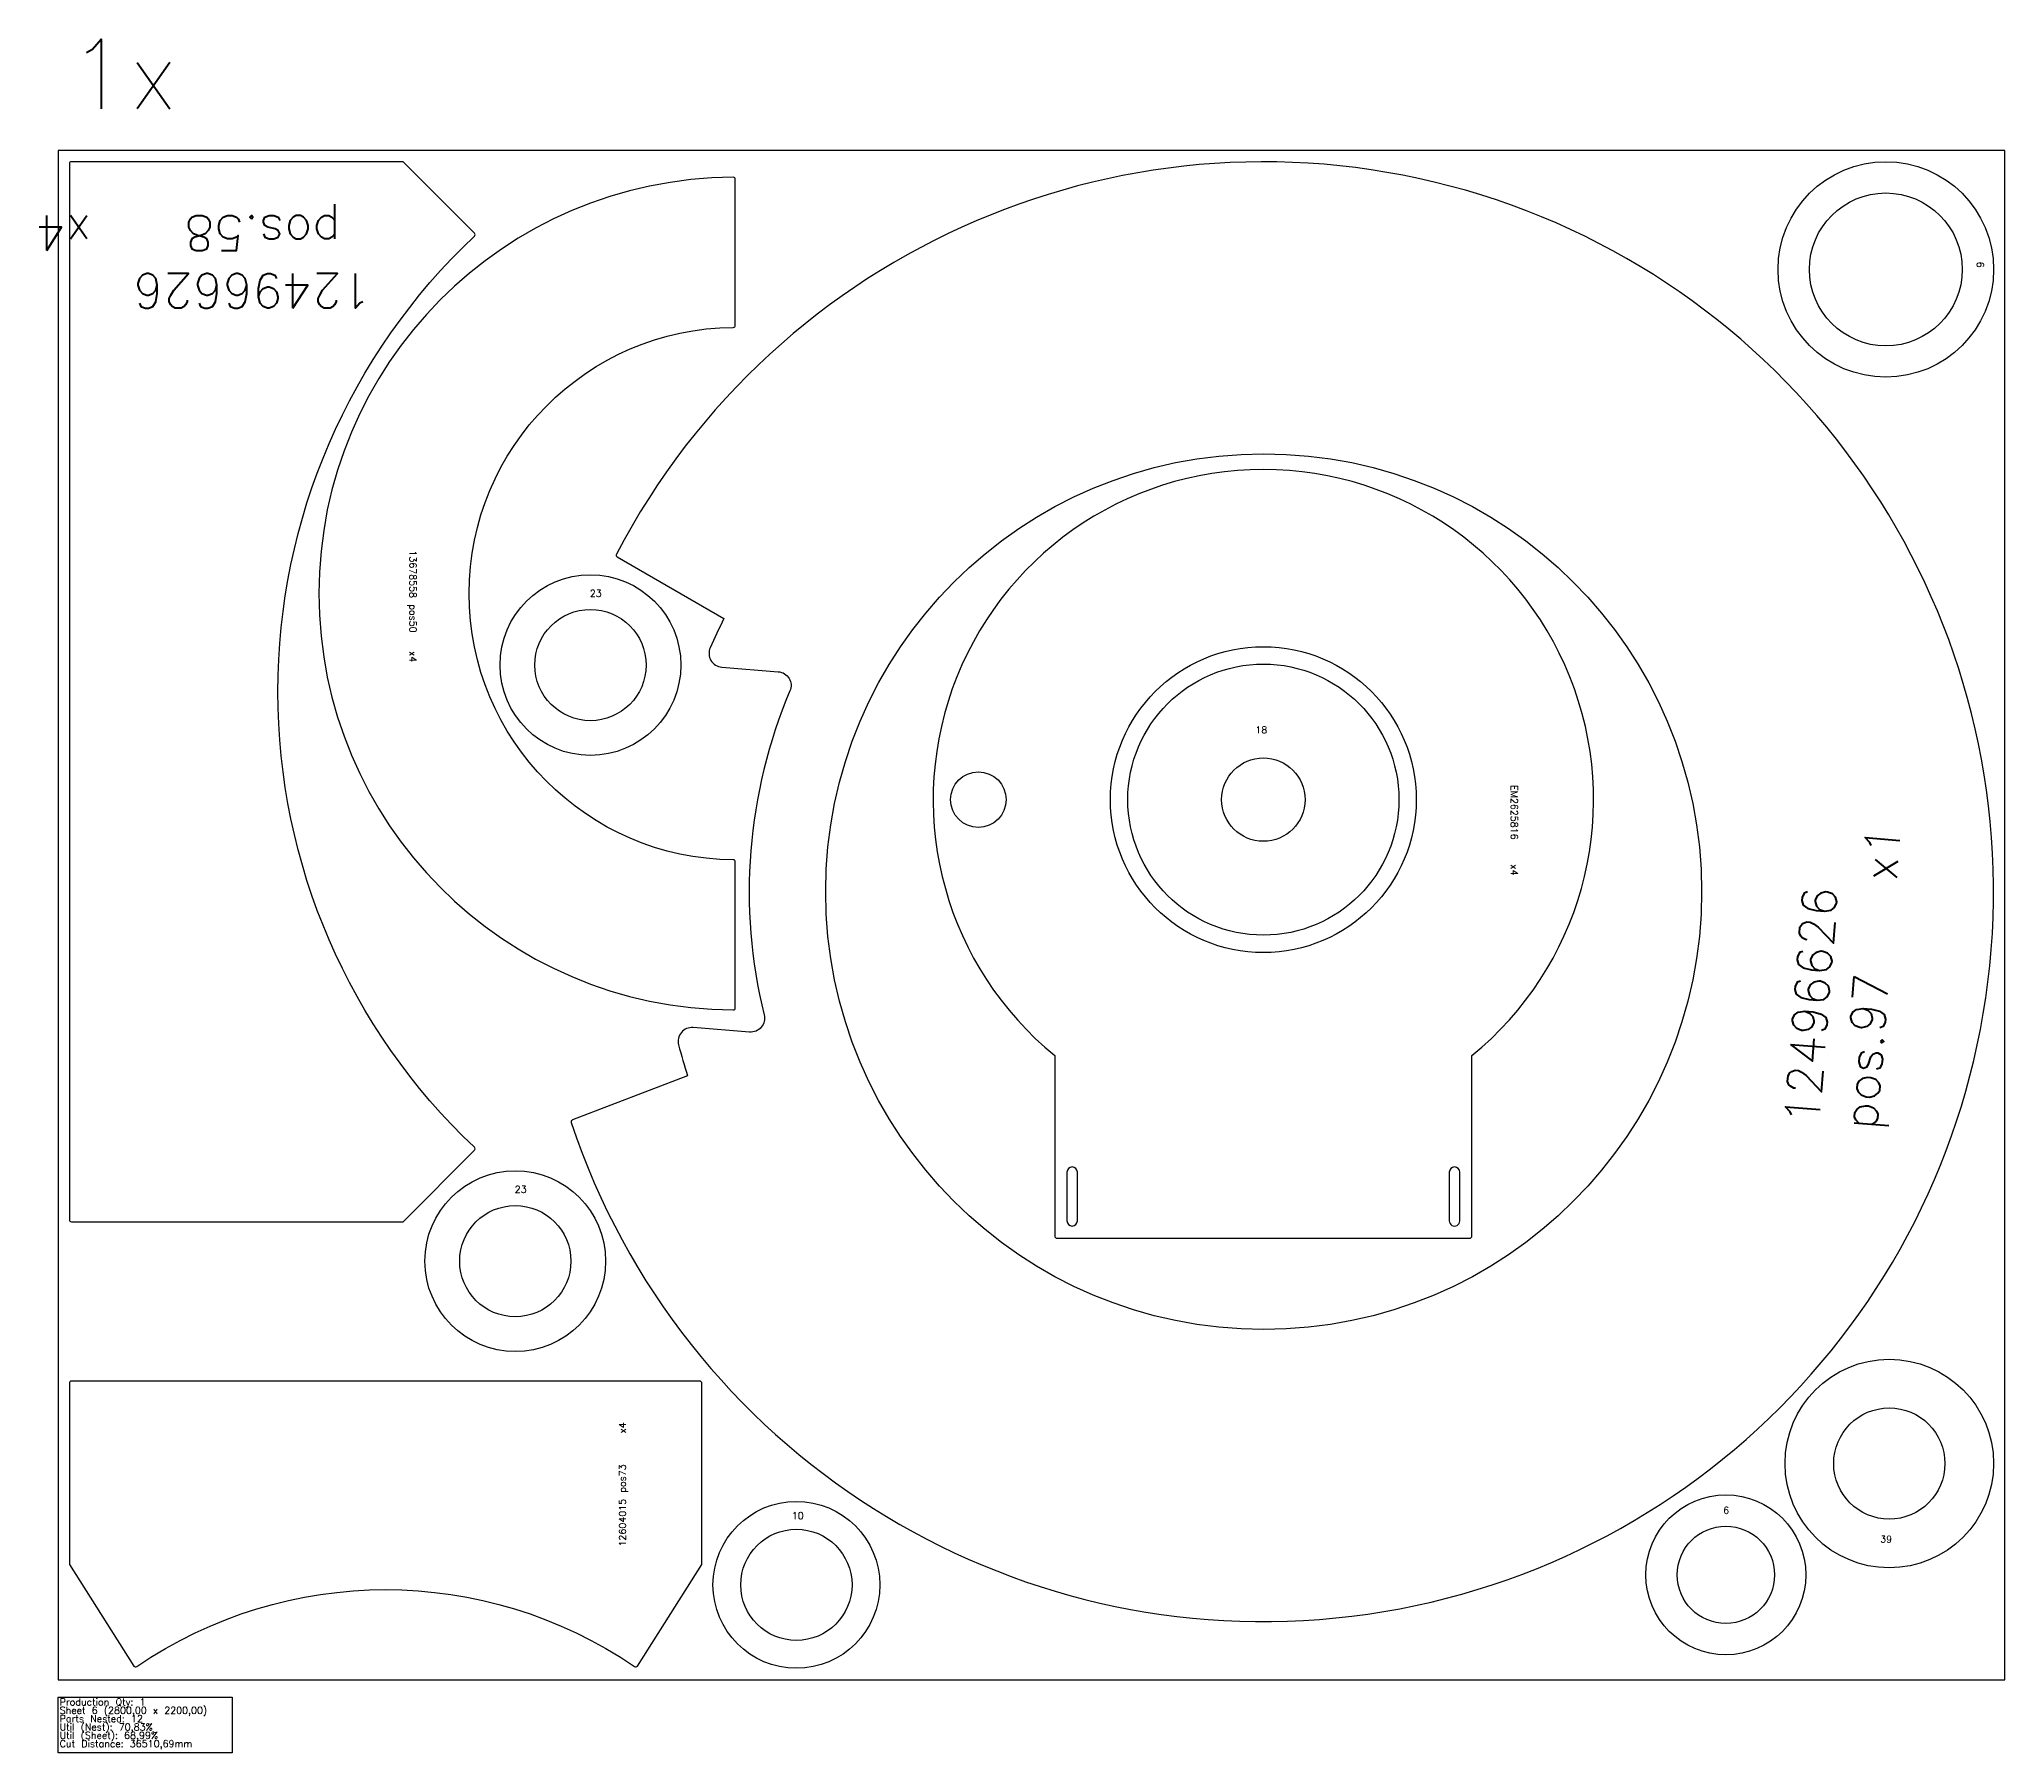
# Model space of a CAD drawing. Header units: millimetres. Extents: x 0 to 68500, y -105 to 2360.
# Drawn here: x 14673 to 17500, y -105 to 2360 of the extents above; entities that cross this region are included whole.
import ezdxf

# ---------------------------------------------------------------- set-up
doc = ezdxf.new("R2010")
doc.units = ezdxf.units.MM
for name, color, linetype in [('--NestedParts--', 7, 'Continuous'), ('sheet', 24, 'Continuous'), ('Stats', 7, 'Continuous'), ('Texto', 7, 'Continuous')]:
    doc.layers.add(name, color=color, linetype=linetype)
doc.styles.get("Standard").update_dxf_attribs({"font": 'txt.shx'})

msp = doc.modelspace()

# ---------------------------------------------------------------- texts
at = {"insert": (14714.8, 2360.1), "char_height": 100, "attachment_point": 1}
msp.add_mtext_dynamic_manual_height_columns('1x', width=283.974, gutter_width=1, heights=[0], dxfattribs=at)
at = {"layer": 'Stats', "color": 60}
for s, p in [('Production Qty: 1', (14702, -37)), ('Sheet 6 (2800,00 x 2200,00)', (14702, -49)), ('Parts Nested: 12', (14702, -61)), ('Util (Nest): 70,83%', (14702, -73)), ('Util (Sheet): 68,99%', (14702, -85)), ('Cut Distance: 36510,69mm', (14702, -97))]:
    msp.add_text(s, height=10, dxfattribs=at).set_placement(p)
at = {"layer": 'Texto', "color": 3, "attachment_point": 1}
for s, insert, char_height, width, rotation in [('12496626\\P pos.58   x4', (15151.1, 1973.1), 50, 647.601, 180), ('6', (17470.1, 2040.1), 10, 25.724, 270), ('13678558 pos50   x4', (15215.4, 1624.8), 10, 403.638, 270), ('EM2625816    x4', (16799.6, 1287.1), 10, 278.52, 270), ('12496626 pos.97   x1', (17182.9, 800.7), 50, 647.601, 85.4491), ('12604015 pos73     x4', (15506.7, 191.6), 10, 251.474, 90)]:
    msp.add_mtext(s, dxfattribs=dict(at, insert=insert, char_height=char_height, width=width, rotation=rotation))
at = {"layer": 'Texto', "color": 3, "char_height": 10, "width": 25.724, "attachment_point": 1}
for s, insert in [('23', (15464.7, 1568.2)), ('18', (16422, 1371.6)), ('23', (15356.7, 710.6)), ('10', (15755.3, 241.1)), ('6', (17095.1, 248.7)), ('39', (17320.9, 207.2))]:
    msp.add_mtext(s, dxfattribs=dict(at, insert=insert))

# ---------------------------------------------------------------- linework, layer by layer
at = {"layer": '--NestedParts--', "color": 4}
for points in [[(14719, 2184, 0.414214), (14716, 2181), (14716, 662, 0.414214), (14719, 659), (15196, 659), (15298.8, 761.8, 0.422776), (15298.7, 766.1, -0.431392), (15298.7, 2076.9, 0.422776), (15298.8, 2081.2), (15196, 2184)], [(15694.5, 931.8), (15613.3, 938.3, 0.516321), (15592.4, 913.3, 0.013343), (15605.4, 868.7), (15439.7, 805.4, 0.401616), (15437.9, 801.6, 4.916734), (15503, 1619.3, 0.401616), (15504.2, 1615.4), (15657.7, 1526.6, 0.013343), (15637.9, 1484.7, 0.516321), (15654.6, 1456.7), (15735.8, 1450.2, -0.511773), (15752.6, 1422.5, 0.162041), (15715.5, 956.6, -0.511773)]]:
    msp.add_lwpolyline(points, format="xyb", close=True, dxfattribs=at)
at = {"layer": '--NestedParts--', "color": 7}
for points in [[(15674, 1948.6), (15674, 2158.6, 0.415689), (15671, 2161.6, 0.994979), (15671, 963.6, 0.415689), (15674, 966.6), (15674, 1176.6, 0.411939), (15671.1, 1179.6, -0.992258), (15671.1, 1945.6, 0.411939)], [(16136.6, 635.2), (16730.6, 635.2, 0.414214), (16733.6, 638.2), (16733.6, 897.9, 2.81091), (16133.6, 897.9), (16133.6, 638.2, 0.414214)], [(16166.1, 730.2, 0.999954), (16151.1, 730.2), (16151.1, 660.2, 0.999954), (16166.1, 660.2)], [(16701.1, 730.2), (16701.1, 660.2, 1.000082), (16716.1, 660.2), (16716.1, 730.2, 0.999918)], [(15626, 426.6, 0.414214), (15623, 429.6), (14719, 429.6, 0.414214), (14716, 426.6), (14716, 165.6), (14808.7, 19.7, 0.424306), (14812.9, 18.8, -0.30944), (15529.1, 18.8, 0.424306), (15533.3, 19.7), (15626, 165.6)]]:
    msp.add_lwpolyline(points, format="xyb", close=True, dxfattribs=at)
for centre, radius in [((17329, 2029), 155), ((17329, 2029), 110), ((15465.6, 1459.8), 130), ((15465.6, 1459.8), 80), ((16433.6, 1266.2), 220), ((16433.6, 1266.2), 195), ((16023.6, 1266.2), 40), ((16433.6, 1266.2), 60), ((15357.5, 602.2), 130), ((15357.5, 602.2), 80), ((17334, 311), 150), ((17334, 311), 80), ((15761.9, 136.5), 120), ((17098.9, 150.9), 115), ((15761.9, 136.5), 80), ((17098.9, 150.9), 70)]:
    msp.add_circle(centre, radius, dxfattribs=at)
at = {"layer": '--NestedParts--', "color": 4}
msp.add_circle((16434, 1133.8), 630, dxfattribs=at)
at = {"layer": 'sheet', "color": 7}
msp.add_lwpolyline([(14700, 0), (17500, 0), (17500, 2200), (14700, 2200)], close=True, dxfattribs=at)
at = {"layer": 'Stats', "color": 151}
msp.add_lwpolyline([(14700, -25), (14950, -25), (14950, -105), (14700, -105), (14700, -25)], close=True, dxfattribs=at)

msp.set_redraw_order([(e.dxf.handle, doc.entitydb.next_handle()) for e in msp.query("TEXT MTEXT ATTDEF DIMENSION ARC_DIMENSION")])  # texts and dimensions are drawn at this point

doc.saveas('drawing.dxf')
